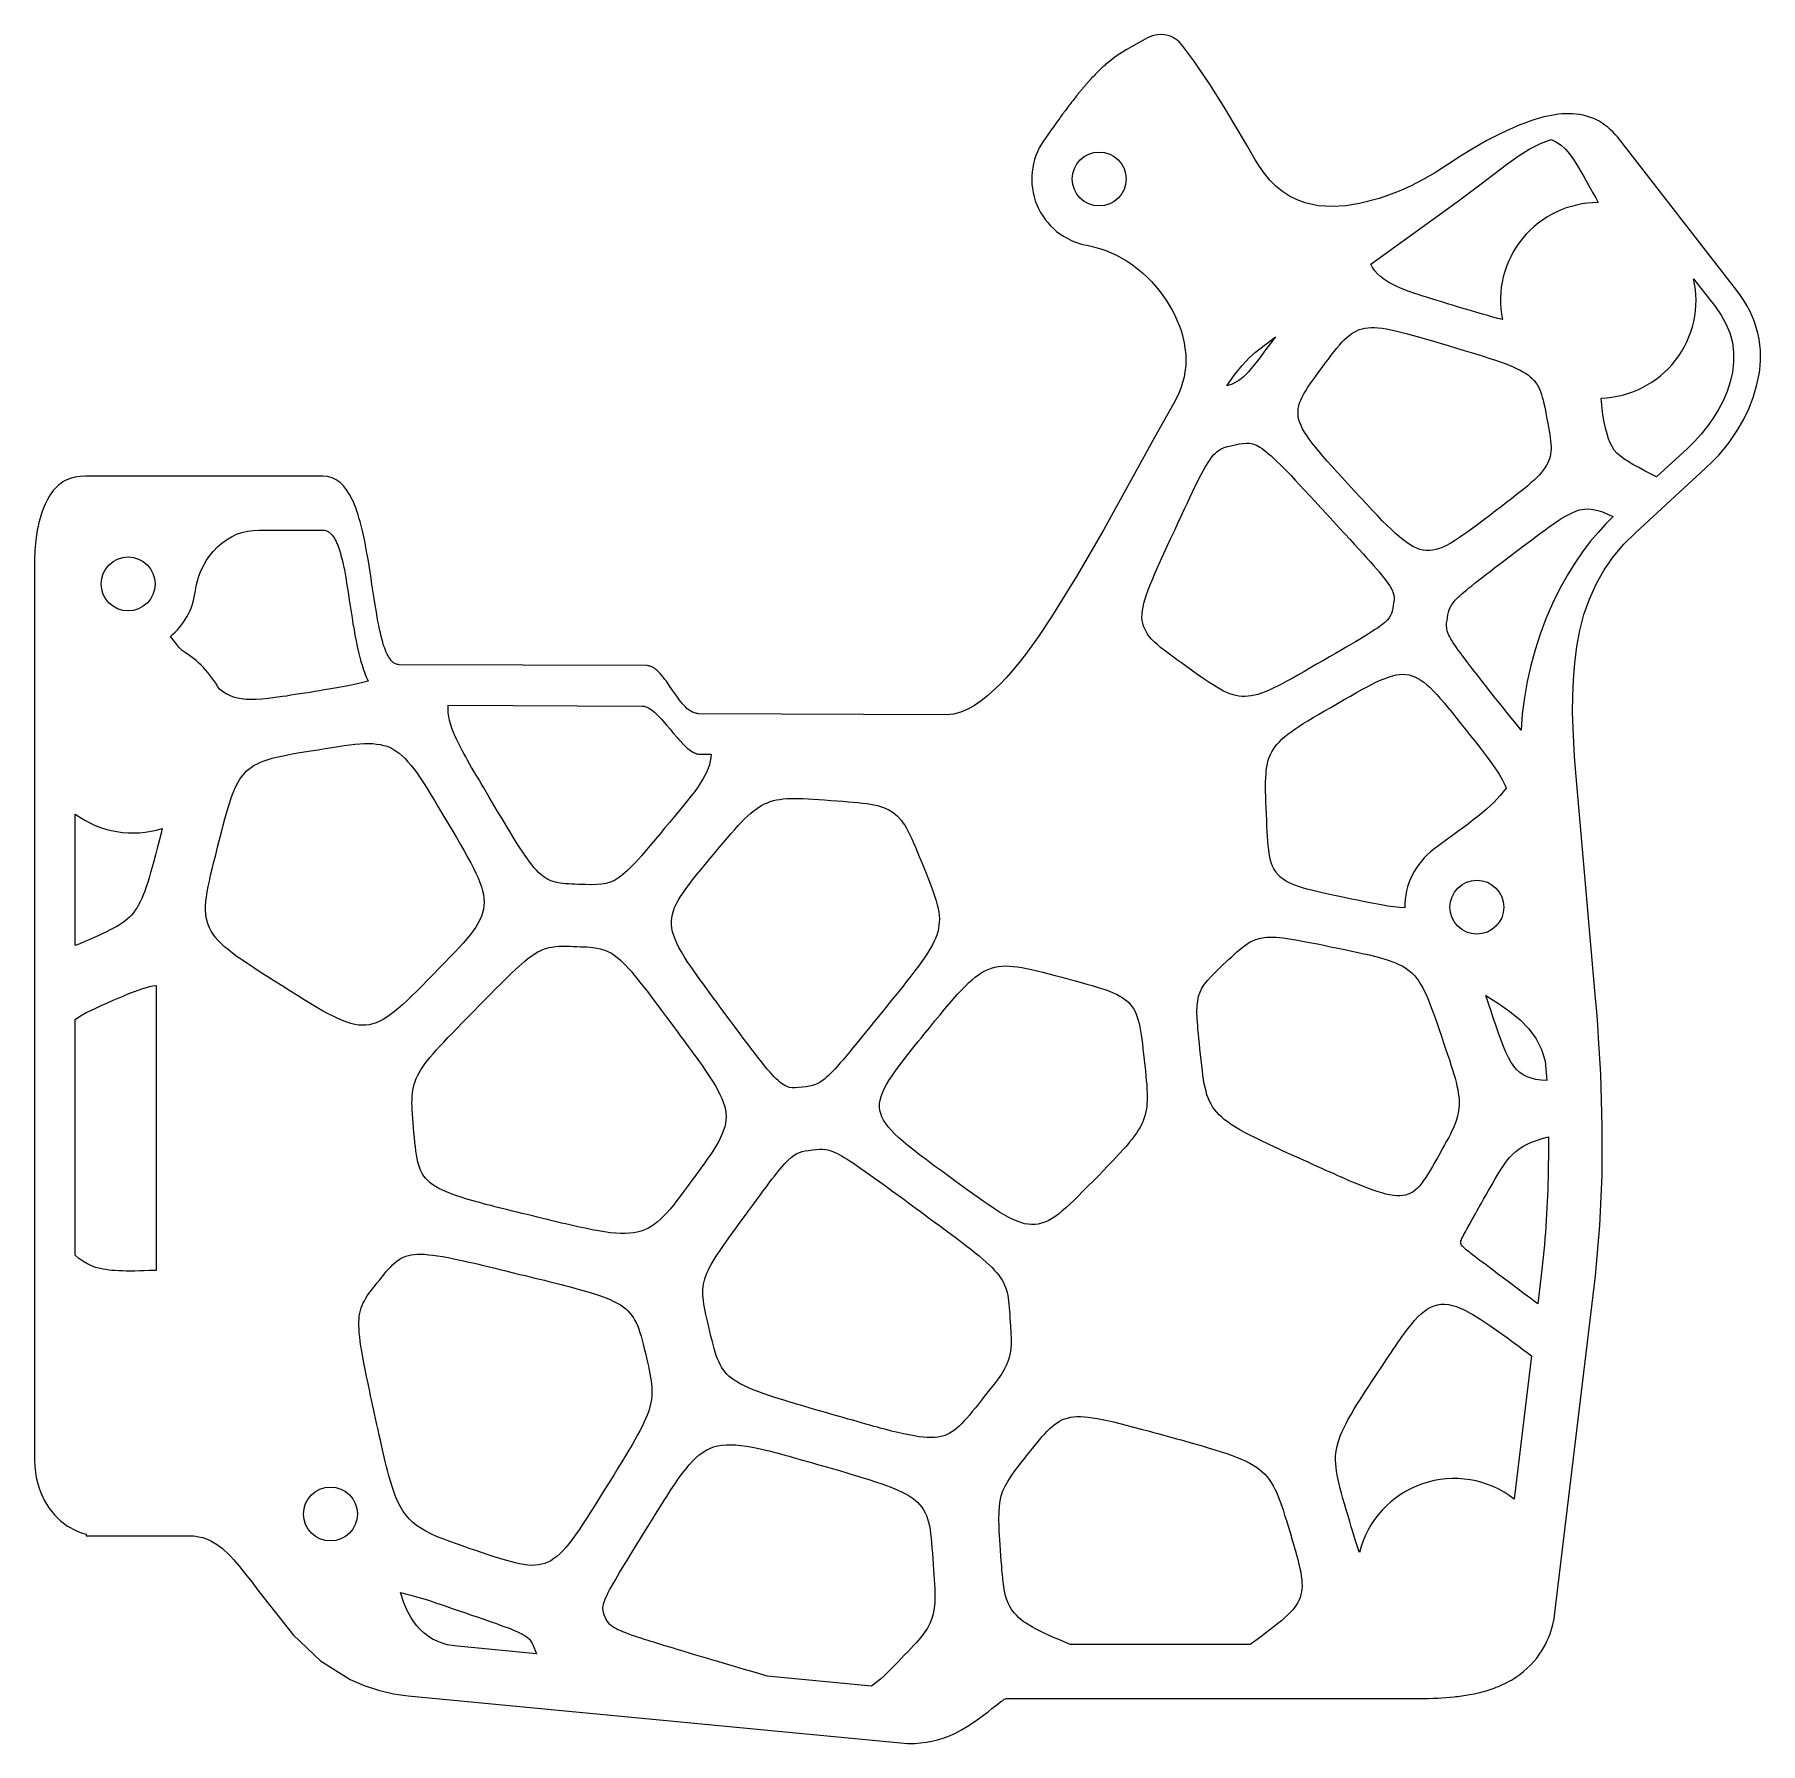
# Model space of a CAD drawing. Header units: millimetres. Extents: x 294 to 422, y 72 to 199.
import ezdxf

# ---------------------------------------------------------------- set-up
doc = ezdxf.new("R2010")
doc.units = ezdxf.units.MM
doc.header["$MEASUREMENT"] = 0

msp = doc.modelspace()

# ---------------------------------------------------------------- linework, layer by layer
at = {"linetype": 'Continuous'}
msp.add_line((303.06, 128.21), (303.06, 107.09), dxfattribs=at)
msp.add_line((405.8, 107.16), (405.5, 104.61))
for points in [[(358.26, 72.04), (358.77, 72), (359.32, 72.01), (360.15, 72.09), (360.58, 72.17), (361, 72.27), (361.41, 72.4), (361.88, 72.58), (362.34, 72.78), (362.78, 73.01), (363.21, 73.26), (363.63, 73.53), (364.04, 73.82), (364.42, 74.1), (364.75, 74.36), (365.04, 74.59), (365.3, 74.8), (365.52, 74.98), (365.7, 75.11), (365.84, 75.2), (365.95, 75.28), (366.04, 75.32), (366.1, 75.35), (397.06, 75.35), (397.4, 75.35), (397.75, 75.36), (398.1, 75.37), (399.3, 75.46), (399.44, 75.48), (399.59, 75.5), (399.88, 75.54), (400.18, 75.58), (400.48, 75.63), (400.78, 75.69), (401.09, 75.76), (401.24, 75.79), (401.39, 75.83), (401.54, 75.87), (401.68, 75.91), (401.83, 75.96), (401.98, 76), (402.13, 76.06), (402.28, 76.11), (402.43, 76.17), (402.59, 76.23), (402.75, 76.3), (402.9, 76.37), (403.06, 76.45), (403.22, 76.53), (403.38, 76.62), (403.55, 76.71), (403.71, 76.8), (403.87, 76.91), (404.02, 77.01), (404.18, 77.13), (404.46, 77.34), (404.73, 77.58), (404.99, 77.83), (405.22, 78.09), (405.44, 78.34), (405.62, 78.6), (405.79, 78.85), (405.94, 79.1), (406.07, 79.35), (406.19, 79.59), (406.3, 79.85), (406.42, 80.14), (406.52, 80.47), (406.62, 80.83), (406.71, 81.24), (406.74, 81.46), (406.78, 81.68), (409.78, 106.68), (410.12, 110.42), (410.28, 114.14), (410.29, 117.79), (410.17, 121.63), (410.02, 124.31), (409.95, 125.29), (409.88, 126.28), (409.79, 127.26), (408.31, 144.27), (408.23, 145.19), (408.17, 146.21), (408.12, 147.31), (408.09, 148.46), (408.1, 149.66), (408.15, 150.89), (408.25, 152.12), (408.41, 153.35), (408.63, 154.55), (408.93, 155.72), (409.33, 156.87), (409.83, 157.98), (410.43, 159.04), (411.11, 160.02), (411.89, 160.93), (412.75, 161.78), (417.95, 166.57), (418.46, 167.06), (418.92, 167.55), (419.33, 168.02), (419.69, 168.48), (420.29, 169.36), (420.76, 170.16), (421.15, 170.97), (421.48, 171.81), (421.73, 172.68), (421.91, 173.55), (421.96, 173.87), (421.99, 174.21), (422.01, 174.57), (422.02, 174.94), (422.01, 175.33), (421.97, 175.73), (421.91, 176.15), (421.83, 176.58), (421.71, 177.01), (421.57, 177.43), (421.41, 177.84), (421.22, 178.25), (421.01, 178.64), (420.78, 179.02), (420.53, 179.39), (420.26, 179.75), (411.58, 190.93), (411.42, 191.14), (411.25, 191.33), (411.07, 191.52), (410.88, 191.69), (410.69, 191.86), (410.49, 192.02), (410.27, 192.16), (410.05, 192.3), (409.82, 192.42), (409.59, 192.52), (409.35, 192.61), (409.11, 192.69), (408.86, 192.75), (408.6, 192.8), (408.35, 192.83), (408.09, 192.85), (407.83, 192.86), (407.57, 192.86), (407.31, 192.84), (407.05, 192.82), (406.79, 192.78), (406.53, 192.74), (406.26, 192.69), (405.96, 192.62), (405.64, 192.53), (405.3, 192.43), (404.93, 192.31), (404.74, 192.24), (404.54, 192.17), (404.33, 192.09), (404.12, 192.01), (403.9, 191.91), (403.67, 191.82), (403.19, 191.6), (402.71, 191.37), (401.69, 190.84), (400.71, 190.29), (399.78, 189.72), (398.92, 189.15), (397.92, 188.5), (396.96, 187.95), (396.06, 187.49), (395.22, 187.11), (394.45, 186.81), (393.74, 186.57), (392.29, 186.19), (391.27, 186.03), (390.25, 185.97), (389.23, 186.04), (388.25, 186.25), (387.66, 186.47), (387.1, 186.75), (386.57, 187.1), (386.09, 187.49), (385.64, 187.94), (385.24, 188.43), (384.87, 188.94), (384.54, 189.48), (383.94, 190.52), (383.29, 191.62), (382.23, 193.39), (381.17, 195.07), (380.01, 196.78), (379.12, 197.97), (378.95, 198.16), (378.76, 198.32), (378.55, 198.46), (378.33, 198.58), (378.09, 198.66), (377.84, 198.71), (377.59, 198.73), (377.33, 198.72), (377.13, 198.69), (376.94, 198.64), (376.75, 198.57), (376.57, 198.48), (375, 197.59), (374.25, 197.12), (373.52, 196.55), (373.44, 196.48), (373.37, 196.41), (373.29, 196.35), (373.22, 196.28), (373.14, 196.21), (373.06, 196.14), (372.99, 196.06), (372.91, 195.99), (372.84, 195.91), (372.76, 195.84), (372.68, 195.76), (372.61, 195.68), (372.53, 195.6), (372.45, 195.52), (372.38, 195.44), (372.36, 195.41), (372.33, 195.39), (372.31, 195.37), (372.29, 195.34), (372.27, 195.32), (372.24, 195.29), (372.22, 195.26), (372.19, 195.23), (372.16, 195.2), (372.14, 195.17), (372.11, 195.14), (372.08, 195.11), (372.05, 195.07), (372.02, 195.04), (371.99, 195), (371.95, 194.96), (371.92, 194.92), (371.89, 194.88), (371.85, 194.84), (371.81, 194.8), (371.78, 194.75), (371.74, 194.71), (371.7, 194.66), (371.66, 194.61), (371.62, 194.56), (371.58, 194.51), (371.53, 194.46), (371.49, 194.41), (371.44, 194.35), (371.4, 194.29), (371.35, 194.24), (371.3, 194.18), (371.25, 194.11), (371.2, 194.05), (371.15, 193.99), (371.1, 193.92), (371.05, 193.85), (371, 193.78), (370.94, 193.71), (370.88, 193.64), (370.83, 193.57), (370.77, 193.49), (370.71, 193.41), (370.65, 193.33), (370.59, 193.25), (370.53, 193.17), (370.46, 193.08), (370.4, 193), (370.33, 192.91), (370.27, 192.82), (370.2, 192.73), (370.13, 192.63), (370.06, 192.54), (369.99, 192.44), (369.92, 192.34), (369.84, 192.24), (369.77, 192.13), (369.69, 192.03), (369.62, 191.92), (369.54, 191.81), (369.46, 191.7), (369.38, 191.59), (369.3, 191.47), (369.21, 191.35), (369.13, 191.23), (369.05, 191.11), (368.96, 190.98), (368.87, 190.86, 0.54293), (372.07, 183.1), (372.4, 183.03), (372.75, 182.95), (373.11, 182.84), (373.49, 182.71), (373.87, 182.55), (374.26, 182.37), (374.66, 182.16), (375.06, 181.92), (375.46, 181.65), (375.84, 181.36), (376.2, 181.06), (376.54, 180.74), (376.86, 180.41), (377.16, 180.08), (377.44, 179.74), (377.7, 179.39), (377.95, 179.04), (378.18, 178.67), (378.39, 178.3), (378.59, 177.91), (378.77, 177.51), (378.94, 177.11), (379.08, 176.7), (379.19, 176.29), (379.29, 175.87), (379.35, 175.45), (379.4, 175.03), (379.41, 174.6), (379.4, 174.17), (379.35, 173.75), (379.28, 173.33), (379.17, 172.92), (379.05, 172.52), (378.9, 172.14), (378.72, 171.76), (378.53, 171.39), (377.1, 168.84), (373.33, 162.03), (371.39, 158.66), (369.46, 155.55), (368.48, 154.1), (367.52, 152.77), (367.05, 152.16), (366.58, 151.59), (366.11, 151.06), (365.65, 150.56), (364.71, 149.69), (364.24, 149.31), (363.75, 148.98), (363.26, 148.71), (362.73, 148.49), (362.19, 148.34), (361.63, 148.29), (343.29, 148.37), (343.21, 148.38), (343.13, 148.39), (343.06, 148.4), (342.98, 148.42), (342.91, 148.45), (342.84, 148.48), (342.7, 148.56), (342.57, 148.65), (342.44, 148.74), (342.33, 148.85), (342.21, 148.97), (342.09, 149.1), (341.98, 149.24), (341.87, 149.38), (341.76, 149.53), (341.54, 149.83), (341.32, 150.15), (341.11, 150.46), (340.9, 150.77), (340.79, 150.91), (340.68, 151.06), (340.57, 151.19), (340.46, 151.32), (340.35, 151.44), (340.24, 151.55), (340.12, 151.65), (340.01, 151.74), (339.88, 151.82), (339.82, 151.85), (339.75, 151.88), (339.68, 151.9), (339.61, 151.91), (339.54, 151.92), (339.47, 151.93), (321.09, 152), (321.02, 152.01), (320.95, 152.02), (320.88, 152.04), (320.81, 152.07), (320.75, 152.1), (320.7, 152.13), (320.64, 152.17), (320.59, 152.22), (320.54, 152.27), (320.49, 152.32), (320.41, 152.43), (320.33, 152.55), (320.26, 152.67), (320.19, 152.79), (320.13, 152.93), (320.07, 153.07), (320.02, 153.22), (319.96, 153.37), (319.91, 153.53), (319.87, 153.68), (319.82, 153.85), (319.78, 154.01), (319.73, 154.19), (319.69, 154.36), (319.65, 154.55), (319.61, 154.74), (319.57, 154.93), (319.53, 155.12), (319.49, 155.32), (319.46, 155.53), (319.42, 155.74), (319.35, 156.16), (319.28, 156.6), (319.21, 157.05), (319.14, 157.5), (319.07, 157.96), (319, 158.43), (318.86, 159.36), (318.78, 159.82), (318.7, 160.27), (318.62, 160.72), (318.53, 161.17), (318.44, 161.6), (318.35, 162.02), (318.3, 162.23), (318.24, 162.43), (318.19, 162.63), (318.13, 162.83), (318.08, 163.02), (318.02, 163.21), (317.95, 163.39), (317.89, 163.57), (317.82, 163.75), (317.76, 163.92), (317.69, 164.08), (317.61, 164.24), (317.41, 164.62), (317.19, 164.97), (316.96, 165.26), (316.7, 165.51), (316.42, 165.71), (316.27, 165.79), (316.11, 165.86), (315.94, 165.91), (315.78, 165.95), (315.43, 165.98), (297.83, 165.98), (297.44, 165.96), (297.06, 165.9), (296.69, 165.8), (296.51, 165.73), (296.33, 165.65), (296.16, 165.55), (296, 165.45), (295.85, 165.33), (295.71, 165.2), (295.44, 164.91), (295.21, 164.6), (295.01, 164.26), (294.83, 163.91), (294.69, 163.56), (294.56, 163.21), (294.46, 162.86), (294.37, 162.54), (294.31, 162.24), (294.25, 161.98), (294.14, 161.24), (294.07, 160.49), (294.05, 159.74), (294.05, 93.02), (294.06, 92.56), (294.11, 92.13), (294.17, 91.73), (294.26, 91.35), (294.37, 91), (294.49, 90.67), (294.77, 90.05), (295.12, 89.48), (295.53, 88.97), (295.98, 88.51), (296.49, 88.13), (297.15, 87.77), (297.51, 87.63), (297.88, 87.53), (297.88, 87.4), (305.39, 87.4), (305.62, 87.4), (305.83, 87.39), (306.02, 87.37), (306.21, 87.34), (306.54, 87.27), (306.84, 87.16), (307.12, 87.03), (307.38, 86.89), (307.61, 86.74), (307.81, 86.59), (307.98, 86.46), (308.11, 86.34), (308.34, 86.13), (308.57, 85.9), (308.8, 85.65), (309.25, 85.13), (309.7, 84.57), (310.15, 83.98), (310.6, 83.37), (313.23, 80.05), (315.25, 78.14), (317.45, 76.75), (318.49, 76.3), (319.56, 75.95), (320.67, 75.69), (321.03, 75.63), (321.39, 75.58), (321.75, 75.54)], [(393.12, 181.71), (399.52, 186.32), (401.41, 187.74), (403.19, 189.1), (404.05, 189.71), (404.88, 190.23), (405.7, 190.65), (406.49, 190.95), (406.89, 190.76), (407.24, 190.52), (407.56, 190.23), (407.86, 189.88), (408.15, 189.47), (408.45, 189), (408.77, 188.45), (408.94, 188.15), (409.12, 187.83), (409.37, 187.39), (409.59, 186.99), (409.8, 186.61), (409.98, 186.27, 0.472987), (402.88, 177.59), (402.54, 177.68), (402.18, 177.78), (401.8, 177.89), (401.4, 178), (400.98, 178.13), (400.53, 178.26), (400.06, 178.4), (399.56, 178.55), (399.18, 178.66), (398.82, 178.77), (398.46, 178.88), (398.12, 178.98), (397.8, 179.08), (397.49, 179.18), (397.19, 179.27), (396.91, 179.36), (396.64, 179.45), (396.38, 179.54), (395.89, 179.71), (395.45, 179.88), (395.06, 180.05), (394.7, 180.22), (394.38, 180.4), (394.1, 180.58), (393.85, 180.78), (393.62, 180.99), (393.43, 181.21), (393.26, 181.45)], [(414.31, 165.94), (413.48, 166.36), (412.99, 166.62), (412.56, 166.85), (412.2, 167.07), (411.88, 167.27), (411.61, 167.48), (411.38, 167.69), (411.18, 167.92), (411.02, 168.17), (410.88, 168.45), (410.75, 168.76), (410.64, 169.12), (410.54, 169.53), (410.44, 169.99), (410.33, 170.52), (410.2, 171.77, 0.471914), (417.06, 180.62), (418.68, 178.53), (419.11, 177.92), (419.46, 177.28), (419.74, 176.61), (419.94, 175.89), (420.03, 175.17), (420.03, 174.43), (419.94, 173.7), (419.78, 172.97), (419.55, 172.26), (419.25, 171.58), (418.91, 170.92), (418.52, 170.29), (418.09, 169.68), (417.63, 169.1), (417.13, 168.56), (416.6, 168.04)], [(318.78, 150.79), (318.4, 150.68), (317.98, 150.58), (317.53, 150.48), (317.02, 150.38), (316.47, 150.28), (316.17, 150.23), (315.86, 150.18), (315.53, 150.13), (315.19, 150.07), (314.83, 150.01), (314.46, 149.95), (314.09, 149.89), (313.73, 149.83), (313.38, 149.78), (313.05, 149.73), (312.74, 149.68), (312.44, 149.64), (311.88, 149.56), (311.37, 149.49), (310.91, 149.45), (310.48, 149.42), (310.09, 149.41), (309.73, 149.43), (309.4, 149.46), (309.09, 149.52), (308.8, 149.6), (308.53, 149.71), (308.26, 149.84), (307.99, 150.01), (307.73, 150.2, 0.13758), (305.02, 153.02), (304.76, 153.31), (304.53, 153.59), (304.32, 153.85), (304.12, 154.1, 0.19405), (305.95, 157.36), (306.05, 157.96), (306.2, 158.5), (306.38, 158.97), (306.59, 159.38), (306.81, 159.75), (307.05, 160.1), (307.32, 160.43), (307.62, 160.74), (307.94, 161.02), (308.28, 161.27), (308.65, 161.49), (309.03, 161.67), (309.43, 161.81), (309.84, 161.91), (310.26, 161.96), (310.68, 161.98), (315.43, 161.98), (315.5, 161.98), (315.56, 161.97), (315.63, 161.95), (315.69, 161.93), (315.76, 161.91), (315.82, 161.88), (315.87, 161.84), (315.93, 161.8), (315.98, 161.76), (316.03, 161.71), (316.12, 161.61), (316.2, 161.5), (316.28, 161.38), (316.35, 161.26), (316.41, 161.14), (316.47, 161), (316.53, 160.86), (316.58, 160.72), (316.63, 160.57), (316.68, 160.42), (316.73, 160.26), (316.77, 160.1), (316.82, 159.94), (316.86, 159.77), (316.9, 159.6), (316.94, 159.42), (316.98, 159.23), (317.02, 159.05), (317.05, 158.86), (317.12, 158.47), (317.19, 158.06), (317.26, 157.65), (317.33, 157.22), (317.39, 156.79), (317.46, 156.36), (317.59, 155.48), (317.66, 155.04), (317.74, 154.61), (317.81, 154.18), (317.89, 153.76), (317.98, 153.34), (318.07, 152.94), (318.17, 152.54), (318.22, 152.35), (318.27, 152.16), (318.33, 151.97), (318.39, 151.79), (318.45, 151.61), (318.51, 151.44), (318.57, 151.27), (318.64, 151.11), (318.71, 150.95)], [(395.64, 133.97), (395.25, 134), (394.84, 134.04), (394.39, 134.1), (393.9, 134.19), (393.36, 134.29), (392.78, 134.4), (392.15, 134.53), (391.82, 134.6), (391.47, 134.67), (390.94, 134.78), (390.43, 134.88), (389.97, 134.99), (389.53, 135.08), (389.12, 135.18), (388.74, 135.27), (388.39, 135.36), (388.07, 135.45), (387.77, 135.55), (387.5, 135.65), (387.24, 135.75), (387.02, 135.86), (386.81, 135.97), (386.62, 136.09), (386.45, 136.23), (386.3, 136.37), (386.17, 136.52), (386.05, 136.68), (385.94, 136.86), (385.85, 137.06), (385.77, 137.26), (385.7, 137.49), (385.65, 137.73), (385.6, 138), (385.56, 138.28), (385.52, 138.58), (385.49, 138.91), (385.47, 139.26), (385.45, 139.64), (385.43, 140.04), (385.41, 140.47), (385.39, 140.93), (385.37, 141.39), (385.35, 141.82), (385.34, 142.22), (385.33, 142.6), (385.33, 142.96), (385.33, 143.29), (385.34, 143.6), (385.36, 143.89), (385.38, 144.17), (385.42, 144.43), (385.47, 144.68), (385.52, 144.91), (385.6, 145.13), (385.68, 145.34), (385.78, 145.54), (385.9, 145.74), (386.03, 145.93), (386.18, 146.11), (386.35, 146.29), (386.53, 146.48), (386.74, 146.66), (386.97, 146.84), (387.22, 147.03), (387.5, 147.22), (387.8, 147.42), (388.12, 147.63), (388.47, 147.85), (388.85, 148.08), (389.26, 148.32), (389.7, 148.57), (390.16, 148.84), (390.66, 149.13), (391.16, 149.41), (391.62, 149.68), (392.06, 149.93), (392.47, 150.16), (392.86, 150.37), (393.22, 150.55), (393.56, 150.72), (393.89, 150.87), (394.19, 150.99), (394.48, 151.1), (394.75, 151.18), (395.01, 151.24), (395.26, 151.27), (395.5, 151.29), (395.73, 151.28), (395.96, 151.24), (396.18, 151.18), (396.4, 151.1), (396.62, 150.99), (396.84, 150.86), (397.06, 150.7), (397.29, 150.51), (397.52, 150.3), (397.76, 150.06), (398.02, 149.79), (398.28, 149.5), (398.56, 149.18), (398.85, 148.83), (399.16, 148.45), (399.49, 148.04), (399.83, 147.6), (400.2, 147.14), (400.5, 146.76), (400.78, 146.41), (401.05, 146.07), (401.3, 145.75), (401.53, 145.44), (401.75, 145.15), (401.96, 144.87), (402.15, 144.61), (402.33, 144.36), (402.49, 144.11), (402.64, 143.88), (402.77, 143.66), (402.89, 143.45), (403, 143.24), (403.09, 143.05), (403.17, 142.85), (402.73, 142.31), (402.24, 141.78), (401.68, 141.27), (401.06, 140.75), (400.72, 140.49), (400.37, 140.21), (399.99, 139.93), (399.59, 139.64), (399.18, 139.33), (398.74, 139.01), (398.28, 138.67), (397.79, 138.31, 0.239429)], [(297.05, 140.93, 0.239149), (303.52, 139.86), (303.43, 139.51), (303.28, 138.94), (303.15, 138.4), (303.02, 137.9), (302.89, 137.43), (302.77, 136.99), (302.66, 136.58), (302.55, 136.2), (302.44, 135.85), (302.33, 135.52), (302.22, 135.21), (302.11, 134.93), (302, 134.67), (301.89, 134.42), (301.77, 134.2), (301.65, 133.99), (301.52, 133.79), (301.38, 133.61), (301.24, 133.44), (301.08, 133.28), (300.92, 133.13), (300.74, 132.99), (300.56, 132.85), (300.35, 132.72), (300.14, 132.59), (299.91, 132.46), (299.66, 132.33), (299.39, 132.2), (299.11, 132.06), (298.81, 131.93), (298.48, 131.78), (298.14, 131.63), (297.77, 131.47), (297.4, 131.31), (297.05, 131.17)], [(320.79, 90.4, 0.030866), (320.59, 90.98), (320.44, 91.45), (320.37, 91.7), (320.3, 91.96), (320.22, 92.24), (320.15, 92.52), (320.08, 92.82), (320, 93.13), (319.93, 93.45), (319.85, 93.78), (319.77, 94.13), (319.69, 94.5), (319.61, 94.87), (319.52, 95.27), (319.43, 95.67), (319.34, 96.1), (319.26, 96.46), (319.19, 96.81), (319.11, 97.15), (319.04, 97.48), (318.97, 97.79), (318.91, 98.1), (318.78, 98.69), (318.67, 99.23), (318.56, 99.74), (318.47, 100.22), (318.39, 100.66), (318.31, 101.08), (318.25, 101.46), (318.2, 101.82), (318.16, 102.15), (318.13, 102.45), (318.11, 102.74), (318.1, 103.01), (318.1, 103.26), (318.11, 103.49), (318.13, 103.71), (318.17, 103.92), (318.21, 104.12), (318.27, 104.31), (318.34, 104.49), (318.42, 104.67), (318.51, 104.84), (318.61, 105.02), (318.72, 105.2), (318.84, 105.38), (318.98, 105.56), (319.13, 105.75), (319.28, 105.95), (319.45, 106.16), (319.64, 106.39), (319.82, 106.61), (319.99, 106.82), (320.15, 107.02), (320.31, 107.2), (320.47, 107.36), (320.62, 107.52), (320.77, 107.65), (320.92, 107.78), (321.08, 107.89), (321.24, 107.99), (321.41, 108.07), (321.59, 108.14), (321.78, 108.2), (321.98, 108.24), (322.2, 108.27), (322.43, 108.28), (322.69, 108.29), (322.96, 108.28), (323.26, 108.25), (323.58, 108.22), (323.92, 108.17), (324.3, 108.11), (324.71, 108.03), (325.14, 107.94), (325.62, 107.84), (325.86, 107.79), (326.12, 107.73), (326.39, 107.67), (326.67, 107.61), (326.96, 107.54), (327.25, 107.47), (327.56, 107.39), (327.88, 107.32), (328.21, 107.24), (328.55, 107.16), (328.9, 107.07), (329.27, 106.98), (329.64, 106.89), (330.03, 106.79), (330.42, 106.7), (330.79, 106.61), (331.15, 106.52), (331.51, 106.43), (331.85, 106.35), (332.18, 106.27), (332.49, 106.19), (332.8, 106.11), (333.1, 106.03), (333.38, 105.96), (333.66, 105.89), (333.93, 105.82), (334.43, 105.68), (334.9, 105.55), (335.33, 105.42), (335.72, 105.29), (336.09, 105.17), (336.42, 105.04), (336.73, 104.92), (337, 104.79), (337.26, 104.66), (337.49, 104.52), (337.69, 104.38), (337.88, 104.24), (338.05, 104.09), (338.2, 103.92), (338.34, 103.75), (338.46, 103.57), (338.57, 103.38), (338.68, 103.17), (338.77, 102.96), (338.86, 102.72), (338.94, 102.47), (339.02, 102.21), (339.09, 101.92), (339.17, 101.62), (339.25, 101.29), (339.34, 100.95), (339.42, 100.61), (339.49, 100.28), (339.57, 99.98), (339.63, 99.69), (339.68, 99.41), (339.73, 99.15), (339.77, 98.9), (339.8, 98.66), (339.82, 98.42), (339.83, 98.2), (339.83, 97.97), (339.82, 97.75), (339.79, 97.52), (339.75, 97.3), (339.7, 97.07), (339.64, 96.84), (339.56, 96.59), (339.47, 96.34), (339.36, 96.08), (339.23, 95.8), (339.09, 95.51), (338.93, 95.2), (338.76, 94.88), (338.56, 94.53), (338.35, 94.16), (338.12, 93.76), (337.87, 93.34), (337.59, 92.9), (337.3, 92.42), (336.99, 91.91), (336.65, 91.36), (336.29, 90.78), (335.93, 90.21), (335.59, 89.66), (335.27, 89.16), (334.97, 88.68), (334.69, 88.25), (334.42, 87.84), (334.16, 87.47), (333.91, 87.13), (333.67, 86.82), (333.44, 86.54), (333.22, 86.29), (333, 86.07), (332.78, 85.87), (332.56, 85.71), (332.34, 85.56), (332.12, 85.45), (331.89, 85.36), (331.66, 85.29), (331.41, 85.24), (331.16, 85.22), (330.9, 85.21), (330.62, 85.23), (330.32, 85.27), (330.01, 85.32), (329.68, 85.4), (329.33, 85.49), (328.96, 85.59), (328.56, 85.71), (328.13, 85.85), (327.68, 86), (327.2, 86.16), (326.69, 86.34), (326.35, 86.45), (326.02, 86.57), (325.41, 86.78), (324.85, 86.98), (324.33, 87.17), (323.86, 87.36), (323.44, 87.56), (323.05, 87.75), (322.7, 87.96), (322.38, 88.17), (322.08, 88.41), (321.82, 88.67), (321.58, 88.95), (321.36, 89.26), (321.16, 89.6), (320.97, 89.98)], [(405.04, 100.76), (403.76, 90.13, 0.541293), (392.28, 86.17), (392.19, 86.44), (392.1, 86.73), (392, 87.04), (391.9, 87.36), (391.79, 87.71), (391.68, 88.08), (391.56, 88.47), (391.44, 88.88), (391.31, 89.34), (391.18, 89.77), (391.06, 90.17), (390.95, 90.56), (390.86, 90.92), (390.77, 91.26), (390.7, 91.58), (390.64, 91.89), (390.59, 92.19), (390.55, 92.47), (390.53, 92.75), (390.52, 93.02), (390.52, 93.28), (390.54, 93.54), (390.58, 93.8), (390.63, 94.05), (390.7, 94.32), (390.78, 94.58), (390.88, 94.86), (391, 95.14), (391.14, 95.43), (391.29, 95.74), (391.46, 96.06), (391.66, 96.4), (391.87, 96.76), (392.1, 97.14), (392.36, 97.54), (392.63, 97.97), (392.93, 98.43), (393.25, 98.91), (393.59, 99.43), (393.96, 99.98), (394.14, 100.25), (394.32, 100.52), (394.49, 100.78), (394.66, 101.03), (394.82, 101.27), (394.98, 101.5), (395.13, 101.73), (395.28, 101.94), (395.43, 102.15), (395.57, 102.35), (395.85, 102.72), (396.11, 103.05), (396.37, 103.36), (396.62, 103.63), (396.86, 103.86), (397.1, 104.07), (397.34, 104.23), (397.58, 104.37), (397.83, 104.47), (398.08, 104.54), (398.33, 104.58), (398.6, 104.58), (398.88, 104.55), (399.17, 104.49), (399.47, 104.4), (399.63, 104.34), (399.79, 104.27), (399.96, 104.2), (400.14, 104.11), (400.31, 104.02), (400.5, 103.92), (400.69, 103.81), (400.88, 103.7), (401.08, 103.57), (401.29, 103.44), (401.51, 103.3), (401.73, 103.15), (401.96, 103), (402.2, 102.83), (402.44, 102.66), (402.69, 102.48), (402.96, 102.29), (403.23, 102.1), (403.5, 101.89), (403.79, 101.68), (404.09, 101.46), (404.39, 101.23), (404.71, 101)]]:
    msp.add_lwpolyline(points, format="xyb", close=True)
for points in [[(406.19, 170.23), (406.25, 169.92), (406.3, 169.62), (406.35, 169.35), (406.39, 169.09), (406.43, 168.84), (406.46, 168.61), (406.48, 168.39), (406.49, 168.18), (406.49, 167.99), (406.48, 167.8), (406.46, 167.61), (406.42, 167.44), (406.37, 167.26), (406.31, 167.09), (406.24, 166.92), (406.14, 166.76), (406.04, 166.59), (405.91, 166.42), (405.77, 166.24), (405.61, 166.06), (405.43, 165.88), (405.23, 165.69), (405, 165.49), (404.76, 165.27), (404.49, 165.05), (404.2, 164.82), (403.89, 164.57), (403.55, 164.3), (403.19, 164.02), (402.8, 163.72), (402.38, 163.41), (401.94, 163.07), (401.49, 162.73), (401.07, 162.41), (400.68, 162.12), (400.31, 161.85), (399.96, 161.6), (399.63, 161.38), (399.32, 161.18), (399.02, 161), (398.74, 160.85), (398.47, 160.72), (398.21, 160.62), (397.96, 160.54), (397.72, 160.49), (397.48, 160.47), (397.24, 160.47), (397.01, 160.5), (396.77, 160.55), (396.53, 160.64), (396.29, 160.75), (396.04, 160.89), (395.79, 161.06), (395.52, 161.25), (395.25, 161.48), (394.95, 161.73), (394.65, 162.02), (394.33, 162.33), (393.98, 162.68), (393.62, 163.06), (393.24, 163.46), (392.83, 163.9), (392.39, 164.37), (391.93, 164.87), (391.46, 165.38), (391.03, 165.85), (390.63, 166.29), (390.25, 166.71), (389.9, 167.1), (389.58, 167.46), (389.29, 167.81), (389.02, 168.13), (388.78, 168.43), (388.56, 168.72), (388.38, 168.99), (388.21, 169.25), (388.07, 169.49), (387.96, 169.73), (387.87, 169.95), (387.8, 170.17), (387.75, 170.38), (387.73, 170.59), (387.73, 170.8), (387.75, 171), (387.79, 171.21), (387.85, 171.42), (387.93, 171.63), (388.04, 171.85), (388.16, 172.08), (388.3, 172.32), (388.46, 172.57), (388.63, 172.83), (388.83, 173.1), (389.04, 173.4), (389.27, 173.71), (389.51, 174.03), (389.75, 174.36), (389.98, 174.67), (390.2, 174.96), (390.41, 175.23), (390.61, 175.48), (390.8, 175.7), (390.98, 175.91), (391.16, 176.1), (391.34, 176.27), (391.52, 176.42), (391.71, 176.55), (391.89, 176.67), (392.08, 176.77), (392.27, 176.85), (392.48, 176.91), (392.69, 176.96), (392.92, 176.99), (393.16, 177), (393.41, 177), (393.68, 176.98), (393.97, 176.95), (394.28, 176.9), (394.61, 176.84), (394.97, 176.76), (395.35, 176.67), (395.75, 176.57), (396.19, 176.45), (396.66, 176.32), (397.16, 176.17), (397.69, 176.01), (398.26, 175.84), (398.87, 175.66), (399.47, 175.48), (400.04, 175.31), (400.57, 175.15), (401.07, 175), (401.53, 174.85), (401.96, 174.72), (402.36, 174.58), (402.73, 174.46), (403.08, 174.33), (403.39, 174.21), (403.68, 174.09), (403.94, 173.97), (404.19, 173.85), (404.41, 173.73), (404.6, 173.61), (404.79, 173.49), (404.95, 173.36), (405.1, 173.22), (405.23, 173.08), (405.35, 172.93), (405.45, 172.78), (405.55, 172.61), (405.63, 172.43), (405.71, 172.25), (405.78, 172.05), (405.84, 171.84), (405.9, 171.61), (405.96, 171.37), (406.02, 171.11), (406.07, 170.84), (406.13, 170.54)], [(386.05, 176.32), (385.67, 175.8), (385.32, 175.34), (385.01, 174.93), (384.74, 174.56), (384.49, 174.24), (384.26, 173.97), (384.05, 173.73), (383.86, 173.52), (383.68, 173.34), (383.51, 173.2), (383.34, 173.07), (383.18, 172.97), (382.84, 172.81), (382.45, 172.69), (383.03, 173.5), (383.58, 174.19), (384.1, 174.75), (384.58, 175.17)], [(378.31, 161.39), (378.59, 161.99), (378.84, 162.55), (379.09, 163.07), (379.31, 163.56), (379.53, 164.01), (379.73, 164.44), (379.91, 164.83), (380.09, 165.19), (380.25, 165.52), (380.41, 165.83), (380.55, 166.11), (380.69, 166.37), (380.82, 166.6), (380.95, 166.81), (381.06, 167), (381.18, 167.17), (381.29, 167.33), (381.39, 167.46), (381.5, 167.58), (381.6, 167.69), (381.71, 167.78), (381.81, 167.86), (382.02, 168), (382.25, 168.1), (382.49, 168.17), (382.76, 168.24), (383.07, 168.3), (383.37, 168.37), (383.64, 168.41), (383.9, 168.43), (384.14, 168.42), (384.39, 168.38), (384.51, 168.34), (384.64, 168.28), (384.77, 168.21), (384.91, 168.13), (385.06, 168.04), (385.21, 167.92), (385.38, 167.79), (385.55, 167.65), (385.74, 167.48), (385.94, 167.29), (386.16, 167.08), (386.4, 166.85), (386.65, 166.6), (386.92, 166.32), (387.21, 166.02), (387.52, 165.69), (387.85, 165.33), (388.21, 164.95), (388.59, 164.54), (388.99, 164.1), (389.43, 163.63), (389.89, 163.13), (390.36, 162.62), (390.79, 162.15), (391.2, 161.71), (391.58, 161.3), (391.93, 160.91), (392.26, 160.55), (392.56, 160.22), (392.84, 159.91), (393.1, 159.62), (393.33, 159.35), (393.55, 159.11), (393.74, 158.88), (393.91, 158.67), (394.07, 158.48), (394.21, 158.3), (394.33, 158.13), (394.44, 157.98), (394.53, 157.84), (394.61, 157.71), (394.68, 157.59), (394.73, 157.48), (394.77, 157.37), (394.83, 157.17), (394.85, 156.98), (394.85, 156.8), (394.82, 156.6), (394.79, 156.39), (394.75, 156.17), (394.71, 155.98), (394.66, 155.81), (394.58, 155.64), (394.48, 155.48), (394.34, 155.31), (394.16, 155.13), (394.05, 155.04), (393.92, 154.94), (393.78, 154.83), (393.63, 154.72), (393.45, 154.6), (393.26, 154.48), (393.04, 154.34), (392.81, 154.2), (392.56, 154.04), (392.28, 153.87), (391.98, 153.69), (391.65, 153.5), (391.3, 153.29), (390.92, 153.07), (390.51, 152.84), (390.07, 152.59), (389.61, 152.32), (389.11, 152.03), (388.61, 151.74), (388.15, 151.48), (387.71, 151.23), (387.3, 150.99), (386.91, 150.78), (386.55, 150.59), (386.2, 150.41), (385.88, 150.25), (385.58, 150.11), (385.29, 149.99), (385.02, 149.89), (384.75, 149.8), (384.5, 149.74), (384.26, 149.69), (384.03, 149.66), (383.8, 149.64), (383.58, 149.65), (383.35, 149.67), (383.13, 149.71), (382.91, 149.77), (382.68, 149.85), (382.45, 149.94), (382.21, 150.05), (381.96, 150.18), (381.7, 150.33), (381.43, 150.5), (381.15, 150.68), (380.85, 150.88), (380.53, 151.1), (380.2, 151.33), (379.84, 151.59), (379.46, 151.86), (379.08, 152.13), (378.72, 152.38), (378.39, 152.63), (378.09, 152.85), (377.8, 153.07), (377.54, 153.28), (377.3, 153.49), (377.09, 153.68), (376.9, 153.88), (376.73, 154.07), (376.58, 154.26), (376.46, 154.46), (376.36, 154.65), (376.28, 154.86), (376.22, 155.07), (376.18, 155.29), (376.16, 155.51), (376.17, 155.76), (376.19, 156.01), (376.24, 156.28), (376.31, 156.57), (376.39, 156.88), (376.5, 157.21), (376.62, 157.56), (376.77, 157.93), (376.93, 158.33), (377.12, 158.76), (377.32, 159.22), (377.54, 159.71), (377.78, 160.24), (378.04, 160.8)], [(411.1, 162.98), (410.54, 162.43), (409.98, 161.81), (409.4, 161.13), (408.82, 160.37), (408.25, 159.54), (407.68, 158.62), (407.12, 157.61), (406.59, 156.53), (406.11, 155.41), (405.69, 154.26), (405.31, 153.1), (404.99, 151.93), (404.73, 150.75), (404.52, 149.56), (404.36, 148.35), (404.27, 147.14), (403.92, 147.58), (403.54, 148.06), (403.33, 148.31), (403.12, 148.57), (402.91, 148.85), (402.68, 149.14), (402.31, 149.6), (401.96, 150.04), (401.64, 150.45), (401.34, 150.84), (401.05, 151.19), (400.79, 151.53), (400.55, 151.84), (400.33, 152.13), (400.12, 152.4), (399.94, 152.64), (399.77, 152.87), (399.61, 153.09), (399.47, 153.28), (399.35, 153.46), (399.24, 153.63), (399.14, 153.79), (399.06, 153.93), (398.99, 154.06), (398.92, 154.19), (398.87, 154.3), (398.8, 154.51), (398.76, 154.71), (398.75, 154.89), (398.75, 155.08), (398.78, 155.27), (398.81, 155.48), (398.85, 155.7), (398.89, 155.89), (398.94, 156.07), (399.01, 156.24), (399.1, 156.41), (399.23, 156.59), (399.39, 156.78), (399.49, 156.89), (399.61, 157), (399.73, 157.12), (399.88, 157.25), (400.03, 157.39), (400.21, 157.53), (400.4, 157.69), (400.61, 157.86), (400.84, 158.04), (401.09, 158.24), (401.36, 158.45), (401.65, 158.68), (401.97, 158.92), (402.31, 159.18), (402.67, 159.46), (403.06, 159.76), (403.48, 160.07), (403.92, 160.41), (404.33, 160.72), (404.7, 161), (405.06, 161.27), (405.4, 161.53), (405.72, 161.76), (406.02, 161.98), (406.3, 162.19), (406.57, 162.38), (406.82, 162.55), (407.07, 162.71), (407.29, 162.86), (407.51, 162.99), (407.72, 163.1), (407.91, 163.2), (408.1, 163.29), (408.29, 163.37), (408.46, 163.43), (408.63, 163.48), (408.96, 163.54), (409.29, 163.55), (409.61, 163.52), (409.95, 163.44), (410.3, 163.33), (410.68, 163.17)], [(344.21, 145.37), (344.19, 145.1), (344.15, 144.84), (344.09, 144.58), (344, 144.32), (343.89, 144.06), (343.76, 143.79), (343.6, 143.51), (343.42, 143.23), (343.22, 142.93), (343, 142.61), (342.74, 142.28), (342.47, 141.93), (342.17, 141.56), (341.85, 141.16), (341.5, 140.74), (341.12, 140.29), (340.77, 139.87), (340.43, 139.47), (340.12, 139.09), (339.83, 138.74), (339.55, 138.42), (339.29, 138.12), (339.05, 137.84), (338.82, 137.58), (338.6, 137.34), (338.4, 137.13), (338.21, 136.93), (338.02, 136.75), (337.84, 136.59), (337.67, 136.44), (337.51, 136.31), (337.35, 136.2), (337.04, 136.01), (336.73, 135.87), (336.41, 135.78), (336.08, 135.72), (335.72, 135.69), (335.32, 135.68), (334.88, 135.69), (334.63, 135.7), (334.38, 135.71), (334.12, 135.72), (333.88, 135.73), (333.65, 135.74), (333.43, 135.76), (333.23, 135.78), (333.03, 135.8), (332.67, 135.87), (332.51, 135.92), (332.34, 135.98), (332.19, 136.05), (332.03, 136.13), (331.88, 136.22), (331.73, 136.33), (331.57, 136.46), (331.42, 136.6), (331.26, 136.76), (331.1, 136.94), (330.94, 137.14), (330.77, 137.36), (330.59, 137.61), (330.4, 137.88), (330.2, 138.17), (329.99, 138.5), (329.77, 138.85), (329.53, 139.22), (329.28, 139.63), (329.02, 140.07), (328.74, 140.54), (328.43, 141.05), (328.11, 141.59), (327.77, 142.17), (327.56, 142.52), (327.36, 142.87), (327.16, 143.19), (326.98, 143.51), (326.8, 143.82), (326.63, 144.11), (326.46, 144.39), (326.31, 144.66), (326.16, 144.92), (326.02, 145.17), (325.89, 145.41), (325.76, 145.64), (325.53, 146.08), (325.33, 146.49), (325.16, 146.86), (325.02, 147.22), (324.91, 147.55), (324.82, 147.86), (324.76, 148.15), (324.72, 148.44), (324.71, 148.72), (324.73, 148.99), (339.11, 148.93), (339.18, 148.93), (339.25, 148.92), (339.31, 148.9), (339.38, 148.88), (339.44, 148.86), (339.51, 148.83), (339.57, 148.79), (339.63, 148.76), (339.7, 148.72), (339.76, 148.67), (339.89, 148.58), (340.02, 148.47), (340.14, 148.35), (340.27, 148.23), (340.4, 148.09), (340.53, 147.96), (340.66, 147.81), (340.79, 147.67), (340.91, 147.52), (341.17, 147.21), (341.43, 146.9), (341.69, 146.6), (341.81, 146.46), (341.94, 146.32), (342.07, 146.18), (342.2, 146.05), (342.32, 145.93), (342.45, 145.81), (342.58, 145.71), (342.71, 145.62), (342.84, 145.53), (342.91, 145.49), (342.98, 145.46), (343.05, 145.43), (343.12, 145.4), (343.2, 145.39), (343.28, 145.37)], [(307.62, 138.48), (307.77, 139.05), (307.9, 139.59), (308.04, 140.09), (308.16, 140.56), (308.28, 140.99), (308.4, 141.4), (308.52, 141.78), (308.64, 142.13), (308.76, 142.45), (308.88, 142.75), (309.01, 143.03), (309.14, 143.28), (309.28, 143.51), (309.43, 143.72), (309.59, 143.92), (309.75, 144.1), (309.94, 144.26), (310.13, 144.4), (310.34, 144.54), (310.57, 144.66), (310.81, 144.77), (311.07, 144.88), (311.36, 144.97), (311.66, 145.06), (311.99, 145.15), (312.35, 145.23), (312.73, 145.3), (313.14, 145.38), (313.57, 145.46), (314.04, 145.54), (314.54, 145.62), (315.07, 145.7), (315.6, 145.79), (316.1, 145.87), (316.57, 145.94), (317, 146), (317.42, 146.06), (317.8, 146.1), (318.16, 146.13), (318.51, 146.15), (318.83, 146.15), (319.13, 146.15), (319.41, 146.12), (319.68, 146.08), (319.94, 146.02), (320.19, 145.95), (320.42, 145.85), (320.65, 145.73), (320.87, 145.6), (321.09, 145.44), (321.31, 145.25), (321.52, 145.05), (321.74, 144.81), (321.96, 144.55), (322.18, 144.27), (322.41, 143.95), (322.65, 143.61), (322.89, 143.23), (323.15, 142.83), (323.42, 142.39), (323.71, 141.92), (324.01, 141.41), (324.33, 140.87), (324.68, 140.3), (325.02, 139.72), (325.34, 139.18), (325.63, 138.67), (325.91, 138.19), (326.16, 137.74), (326.39, 137.32), (326.6, 136.92), (326.78, 136.55), (326.94, 136.2), (327.07, 135.86), (327.18, 135.54), (327.27, 135.24), (327.33, 134.95), (327.37, 134.67), (327.38, 134.4), (327.37, 134.13), (327.33, 133.87), (327.27, 133.61), (327.18, 133.35), (327.07, 133.09), (326.93, 132.82), (326.76, 132.55), (326.57, 132.27), (326.35, 131.98), (326.1, 131.68), (325.83, 131.36), (325.53, 131.03), (325.21, 130.68), (324.85, 130.31), (324.47, 129.91), (324.06, 129.5), (323.62, 129.05), (323.19, 128.61), (322.78, 128.19), (322.39, 127.8), (322.02, 127.44), (321.68, 127.11), (321.35, 126.81), (321.04, 126.53), (320.74, 126.28), (320.45, 126.06), (320.18, 125.87), (319.91, 125.7), (319.65, 125.56), (319.39, 125.45), (319.13, 125.36), (318.87, 125.3), (318.61, 125.27), (318.35, 125.26), (318.07, 125.28), (317.79, 125.32), (317.5, 125.39), (317.2, 125.49), (316.88, 125.61), (316.54, 125.76), (316.19, 125.93), (315.81, 126.12), (315.41, 126.34), (314.99, 126.59), (314.53, 126.86), (314.05, 127.15), (313.54, 127.47), (312.99, 127.81), (312.41, 128.18), (311.83, 128.54), (311.29, 128.89), (310.78, 129.21), (310.31, 129.52), (309.87, 129.81), (309.46, 130.09), (309.08, 130.35), (308.74, 130.6), (308.43, 130.85), (308.14, 131.09), (307.89, 131.32), (307.66, 131.55), (307.46, 131.78), (307.29, 132.01), (307.14, 132.25), (307.02, 132.49), (306.92, 132.73), (306.84, 132.98), (306.78, 133.25), (306.75, 133.52), (306.73, 133.82), (306.73, 134.12), (306.76, 134.45), (306.79, 134.79), (306.85, 135.16), (306.92, 135.55), (307.01, 135.96), (307.1, 136.4), (307.22, 136.87), (307.34, 137.38), (307.48, 137.91)], [(359.98, 136.96), (360.15, 136.54), (360.3, 136.14), (360.45, 135.77), (360.58, 135.42), (360.7, 135.09), (360.81, 134.78), (360.9, 134.48), (360.98, 134.2), (361.04, 133.92), (361.09, 133.66), (361.12, 133.41), (361.14, 133.16), (361.13, 132.92), (361.11, 132.68), (361.08, 132.44), (361.02, 132.2), (360.94, 131.95), (360.85, 131.7), (360.74, 131.45), (360.6, 131.18), (360.44, 130.9), (360.27, 130.61), (360.07, 130.31), (359.84, 129.99), (359.6, 129.65), (359.33, 129.29), (359.03, 128.91), (358.71, 128.5), (358.37, 128.07), (358, 127.61), (357.6, 127.12), (357.18, 126.59), (356.76, 126.07), (356.36, 125.58), (355.99, 125.13), (355.64, 124.7), (355.32, 124.3), (355.02, 123.93), (354.73, 123.59), (354.47, 123.27), (354.22, 122.98), (354, 122.71), (353.78, 122.47), (353.58, 122.24), (353.4, 122.04), (353.23, 121.86), (353.07, 121.69), (352.92, 121.55), (352.78, 121.42), (352.64, 121.3), (352.52, 121.2), (352.4, 121.11), (352.28, 121.03), (352.17, 120.97), (351.95, 120.87), (351.73, 120.79), (351.5, 120.74), (351.25, 120.7), (350.98, 120.67), (350.7, 120.64), (350.45, 120.62), (350.22, 120.63), (350, 120.66), (349.9, 120.7), (349.78, 120.74), (349.67, 120.8), (349.56, 120.86), (349.44, 120.95), (349.31, 121.04), (349.18, 121.16), (349.04, 121.29), (348.89, 121.44), (348.73, 121.61), (348.56, 121.8), (348.38, 122.02), (348.18, 122.26), (347.97, 122.52), (347.75, 122.8), (347.5, 123.12), (347.24, 123.46), (346.96, 123.83), (346.66, 124.22), (346.34, 124.65), (346, 125.12), (345.63, 125.61), (345.24, 126.14), (345.03, 126.42), (344.82, 126.7), (344.61, 126.99), (344.4, 127.27), (344.01, 127.8), (343.65, 128.3), (343.31, 128.76), (343, 129.2), (342.71, 129.62), (342.45, 130), (342.22, 130.37), (342.01, 130.71), (341.83, 131.04), (341.68, 131.35), (341.55, 131.65), (341.44, 131.93), (341.36, 132.2), (341.31, 132.47), (341.28, 132.73), (341.28, 132.98), (341.3, 133.23), (341.35, 133.48), (341.42, 133.74), (341.51, 133.99), (341.63, 134.25), (341.77, 134.52), (341.94, 134.8), (342.13, 135.09), (342.34, 135.39), (342.58, 135.71), (342.84, 136.05), (343.13, 136.41), (343.44, 136.78), (343.77, 137.19), (344.12, 137.61), (344.48, 138.04), (344.81, 138.44), (345.13, 138.81), (345.42, 139.16), (345.7, 139.49), (345.97, 139.79), (346.22, 140.07), (346.46, 140.32), (346.69, 140.56), (346.92, 140.77), (347.13, 140.97), (347.34, 141.14), (347.55, 141.3), (347.76, 141.44), (347.96, 141.57), (348.17, 141.68), (348.39, 141.77), (348.6, 141.85), (348.83, 141.92), (349.06, 141.97), (349.3, 142.01), (349.55, 142.05), (349.82, 142.07), (350.1, 142.08), (350.4, 142.08), (350.71, 142.08), (351.05, 142.07), (351.4, 142.05), (351.78, 142.03), (352.19, 142.01), (352.62, 141.97), (353.08, 141.94), (353.54, 141.91), (353.97, 141.88), (354.37, 141.84), (354.75, 141.81), (355.1, 141.78), (355.43, 141.74), (355.74, 141.7), (356.02, 141.66), (356.29, 141.61), (356.54, 141.55), (356.77, 141.49), (356.99, 141.42), (357.38, 141.25), (357.72, 141.04), (358.03, 140.78), (358.31, 140.47), (358.44, 140.28), (358.57, 140.09), (358.7, 139.87), (358.83, 139.63), (358.96, 139.38), (359.09, 139.1), (359.22, 138.8), (359.36, 138.48), (359.5, 138.14), (359.65, 137.77), (359.81, 137.38)], [(322.18, 117.3), (322.15, 117.67), (322.12, 118.03), (322.09, 118.36), (322.07, 118.67), (322.05, 118.96), (322.04, 119.24), (322.03, 119.51), (322.04, 119.76), (322.05, 120), (322.07, 120.23), (322.1, 120.46), (322.15, 120.67), (322.2, 120.89), (322.27, 121.1), (322.35, 121.31), (322.45, 121.52), (322.56, 121.73), (322.69, 121.95), (322.83, 122.17), (323, 122.4), (323.18, 122.64), (323.38, 122.89), (323.6, 123.15), (323.84, 123.42), (324.1, 123.71), (324.39, 124.02), (324.69, 124.35), (325.03, 124.69), (325.38, 125.06), (325.77, 125.46), (326.18, 125.87), (326.62, 126.32), (327.05, 126.76), (327.46, 127.18), (327.85, 127.57), (328.21, 127.94), (328.55, 128.27), (328.87, 128.59), (329.16, 128.88), (329.44, 129.15), (329.71, 129.4), (329.95, 129.62), (330.19, 129.83), (330.41, 130.01), (330.61, 130.18), (330.81, 130.34), (331, 130.47), (331.18, 130.59), (331.36, 130.7), (331.53, 130.79), (331.7, 130.86), (331.87, 130.93), (332.21, 131.03), (332.56, 131.09), (332.92, 131.12), (333.33, 131.13), (333.54, 131.13), (333.77, 131.12), (334.01, 131.11), (334.27, 131.1), (334.53, 131.09), (334.77, 131.08), (335, 131.07), (335.22, 131.06), (335.42, 131.04), (335.62, 131.01), (335.99, 130.94), (336.33, 130.84), (336.5, 130.77), (336.66, 130.69), (336.83, 130.6), (336.99, 130.49), (337.16, 130.37), (337.33, 130.23), (337.51, 130.07), (337.69, 129.9), (337.89, 129.7), (338.09, 129.48), (338.3, 129.24), (338.52, 128.98), (338.76, 128.69), (339.01, 128.37), (339.28, 128.03), (339.56, 127.66), (339.87, 127.26), (340.19, 126.83), (340.54, 126.37), (340.9, 125.87), (341.3, 125.35), (341.5, 125.07), (341.71, 124.78), (341.93, 124.49), (342.13, 124.22), (342.52, 123.69), (342.89, 123.19), (343.23, 122.72), (343.54, 122.28), (343.82, 121.87), (344.08, 121.48), (344.32, 121.11), (344.53, 120.77), (344.71, 120.44), (344.87, 120.13), (345.01, 119.83), (345.12, 119.55), (345.2, 119.28), (345.27, 119.01), (345.3, 118.75), (345.32, 118.5), (345.31, 118.24), (345.28, 117.99), (345.22, 117.74), (345.14, 117.48), (345.04, 117.21), (344.92, 116.94), (344.78, 116.66), (344.61, 116.37), (344.42, 116.06), (344.21, 115.74), (343.98, 115.4), (343.72, 115.04), (343.45, 114.66), (343.15, 114.25), (342.84, 113.82), (342.52, 113.39), (342.22, 112.99), (341.94, 112.61), (341.67, 112.26), (341.42, 111.93), (341.17, 111.63), (340.93, 111.36), (340.69, 111.11), (340.46, 110.88), (340.23, 110.68), (340, 110.5), (339.77, 110.34), (339.52, 110.2), (339.27, 110.09), (339.02, 110), (338.74, 109.92), (338.46, 109.87), (338.16, 109.84), (337.83, 109.82), (337.49, 109.82), (337.13, 109.85), (336.74, 109.88), (336.32, 109.94), (335.87, 110.01), (335.39, 110.1), (334.88, 110.21), (334.61, 110.26), (334.33, 110.32), (334.04, 110.39), (333.74, 110.46), (333.43, 110.53), (333.11, 110.6), (332.78, 110.68), (332.44, 110.77), (332.09, 110.85), (331.73, 110.94), (331.35, 111.03), (330.96, 111.13), (330.58, 111.22), (330.2, 111.31), (329.84, 111.4), (329.49, 111.49), (329.15, 111.57), (328.82, 111.65), (328.5, 111.73), (328.19, 111.81), (327.9, 111.89), (327.61, 111.96), (327.34, 112.03), (327.07, 112.11), (326.81, 112.17), (326.57, 112.24), (326.11, 112.38), (325.68, 112.51), (325.29, 112.64), (324.93, 112.77), (324.6, 112.9), (324.3, 113.03), (324.03, 113.16), (323.79, 113.3), (323.57, 113.44), (323.38, 113.59), (323.2, 113.74), (323.05, 113.9), (322.92, 114.08), (322.8, 114.26), (322.7, 114.46), (322.61, 114.66), (322.54, 114.89), (322.47, 115.12), (322.42, 115.38), (322.37, 115.65), (322.33, 115.94), (322.29, 116.24), (322.25, 116.57), (322.22, 116.93)], [(398.07, 115.44), (397.87, 115.1), (397.69, 114.78), (397.52, 114.49), (397.36, 114.22), (397.2, 113.97), (397.04, 113.74), (396.89, 113.53), (396.73, 113.34), (396.58, 113.18), (396.42, 113.03), (396.26, 112.91), (396.08, 112.81), (395.9, 112.73), (395.71, 112.67), (395.51, 112.63), (395.29, 112.61), (395.06, 112.61), (394.81, 112.64), (394.54, 112.68), (394.25, 112.74), (393.94, 112.83), (393.6, 112.93), (393.23, 113.06), (392.84, 113.21), (392.42, 113.37), (391.97, 113.56), (391.48, 113.76), (391.22, 113.88), (390.96, 113.99), (390.68, 114.11), (390.4, 114.24), (390.11, 114.37), (389.8, 114.5), (389.49, 114.65), (389.16, 114.79), (388.83, 114.94), (388.48, 115.1), (388.14, 115.25), (387.81, 115.4), (387.48, 115.55), (387.17, 115.69), (386.86, 115.83), (386.57, 115.96), (386.29, 116.09), (386.01, 116.22), (385.5, 116.46), (385.01, 116.69), (384.57, 116.91), (384.15, 117.12), (383.77, 117.32), (383.42, 117.51), (383.1, 117.7), (382.8, 117.89), (382.54, 118.07), (382.29, 118.26), (382.07, 118.44), (381.88, 118.62), (381.7, 118.81), (381.54, 119.01), (381.4, 119.21), (381.28, 119.42), (381.17, 119.64), (381.07, 119.87), (380.98, 120.11), (380.91, 120.37), (380.84, 120.64), (380.78, 120.93), (380.73, 121.23), (380.68, 121.56), (380.64, 121.91), (380.59, 122.28), (380.55, 122.67), (380.5, 123.09), (380.46, 123.51), (380.42, 123.91), (380.38, 124.28), (380.34, 124.62), (380.31, 124.95), (380.29, 125.25), (380.27, 125.53), (380.25, 125.8), (380.24, 126.28), (380.25, 126.71), (380.29, 127.08), (380.36, 127.42), (380.47, 127.73), (380.61, 128.02), (380.8, 128.3), (381.02, 128.59), (381.29, 128.89), (381.61, 129.21), (381.98, 129.56), (382.18, 129.76), (382.4, 129.96), (382.61, 130.16), (382.82, 130.35), (383.01, 130.53), (383.2, 130.7), (383.55, 130.99), (383.87, 131.24), (384.19, 131.44), (384.52, 131.59), (384.86, 131.7), (385.23, 131.77), (385.43, 131.79), (385.64, 131.8), (385.86, 131.8), (386.1, 131.79), (386.36, 131.77), (386.63, 131.74), (386.92, 131.7), (387.23, 131.65), (387.57, 131.6), (387.93, 131.53), (388.31, 131.46), (388.73, 131.38), (389.17, 131.29), (389.64, 131.2), (390.14, 131.09), (390.67, 130.98), (391.2, 130.87), (391.71, 130.77), (392.18, 130.67), (392.61, 130.57), (393.03, 130.48), (393.41, 130.38), (393.77, 130.29), (394.1, 130.2), (394.41, 130.1), (394.69, 130), (394.96, 129.89), (395.21, 129.78), (395.44, 129.66), (395.65, 129.54), (395.85, 129.4), (396.04, 129.25), (396.21, 129.09), (396.38, 128.92), (396.53, 128.73), (396.68, 128.53), (396.82, 128.31), (396.96, 128.08), (397.09, 127.82), (397.22, 127.54), (397.35, 127.25), (397.48, 126.92), (397.61, 126.58), (397.75, 126.21), (397.89, 125.81), (398.04, 125.39), (398.19, 124.94), (398.36, 124.46), (398.52, 123.97), (398.67, 123.52), (398.82, 123.1), (398.95, 122.7), (399.07, 122.32), (399.18, 121.97), (399.28, 121.64), (399.37, 121.33), (399.45, 121.04), (399.51, 120.76), (399.57, 120.5), (399.61, 120.25), (399.67, 119.78), (399.68, 119.35), (399.64, 118.93), (399.56, 118.52), (399.43, 118.1), (399.25, 117.67), (399.14, 117.43), (399.03, 117.19), (398.9, 116.94), (398.75, 116.67), (398.6, 116.39), (398.43, 116.09), (398.26, 115.77)], [(376.32, 122.71), (376.37, 122.29), (376.41, 121.89), (376.45, 121.52), (376.48, 121.17), (376.51, 120.84), (376.53, 120.53), (376.54, 120.24), (376.55, 119.96), (376.54, 119.7), (376.53, 119.45), (376.51, 119.21), (376.48, 118.98), (376.38, 118.54), (376.23, 118.11), (376.13, 117.9), (376.02, 117.69), (375.89, 117.48), (375.75, 117.26), (375.59, 117.03), (375.42, 116.8), (375.22, 116.56), (375.01, 116.31), (374.77, 116.05), (374.52, 115.77), (374.25, 115.48), (373.95, 115.16), (373.63, 114.83), (373.29, 114.48), (372.93, 114.11), (372.54, 113.71), (372.15, 113.32), (371.78, 112.95), (371.43, 112.6), (371.11, 112.28), (370.8, 111.99), (370.51, 111.72), (370.23, 111.48), (369.96, 111.26), (369.7, 111.07), (369.45, 110.91), (369.2, 110.77), (368.96, 110.66), (368.71, 110.58), (368.47, 110.52), (368.23, 110.49), (367.98, 110.48), (367.72, 110.51), (367.46, 110.55), (367.19, 110.63), (366.9, 110.73), (366.6, 110.86), (366.28, 111.02), (365.95, 111.2), (365.59, 111.41), (365.22, 111.65), (364.82, 111.92), (364.39, 112.21), (363.93, 112.53), (363.45, 112.88), (363.19, 113.06), (362.93, 113.25), (362.66, 113.45), (362.38, 113.66), (362.09, 113.87), (361.8, 114.09), (361.5, 114.31), (361.21, 114.52), (360.93, 114.72), (360.66, 114.92), (360.4, 115.12), (360.15, 115.3), (359.91, 115.49), (359.67, 115.66), (359.24, 116), (358.83, 116.32), (358.47, 116.63), (358.14, 116.92), (357.84, 117.2), (357.58, 117.46), (357.35, 117.72), (357.16, 117.97), (357, 118.22), (356.88, 118.47), (356.79, 118.71), (356.73, 118.95), (356.7, 119.2), (356.71, 119.45), (356.75, 119.71), (356.82, 119.98), (356.92, 120.26), (357.05, 120.55), (357.21, 120.86), (357.4, 121.18), (357.63, 121.52), (357.88, 121.88), (358.16, 122.26), (358.47, 122.67), (358.81, 123.1), (359.18, 123.56), (359.57, 124.05), (359.78, 124.31), (359.99, 124.57), (360.42, 125.09), (360.81, 125.58), (361.19, 126.04), (361.54, 126.47), (361.87, 126.86), (362.19, 127.23), (362.48, 127.56), (362.77, 127.87), (363.04, 128.15), (363.3, 128.4), (363.56, 128.63), (363.8, 128.83), (364.04, 129.01), (364.28, 129.17), (364.52, 129.3), (364.76, 129.41), (365, 129.5), (365.25, 129.57), (365.5, 129.62), (365.76, 129.65), (366.03, 129.66), (366.32, 129.65), (366.62, 129.63), (366.93, 129.6), (367.26, 129.54), (367.61, 129.48), (367.98, 129.4), (368.38, 129.3), (368.8, 129.2), (369.25, 129.08), (369.73, 128.96), (370.23, 128.82), (370.74, 128.69), (371.22, 128.56), (371.66, 128.44), (372.08, 128.32), (372.47, 128.21), (372.83, 128.1), (373.16, 127.99), (373.47, 127.89), (373.76, 127.78), (374.02, 127.67), (374.26, 127.56), (374.48, 127.45), (374.69, 127.33), (374.87, 127.21), (375.04, 127.08), (375.19, 126.94), (375.32, 126.79), (375.44, 126.63), (375.55, 126.46), (375.65, 126.28), (375.74, 126.08), (375.81, 125.87), (375.88, 125.65), (375.95, 125.4), (376, 125.14), (376.05, 124.86), (376.1, 124.56), (376.15, 124.23), (376.19, 123.89), (376.23, 123.52), (376.28, 123.13)], [(359.73, 111.45), (360.03, 111.24), (360.31, 111.02), (360.59, 110.82), (360.86, 110.62), (361.13, 110.43), (361.38, 110.24), (361.86, 109.88), (362.31, 109.55), (362.72, 109.23), (363.11, 108.94), (363.46, 108.66), (363.79, 108.4), (364.09, 108.16), (364.37, 107.92), (364.62, 107.7), (364.84, 107.49), (365.05, 107.29), (365.23, 107.09), (365.4, 106.91), (365.55, 106.72), (365.68, 106.54), (365.79, 106.36), (365.89, 106.18), (365.97, 106), (366.05, 105.82), (366.11, 105.63), (366.16, 105.44), (366.21, 105.24), (366.24, 105.03), (366.27, 104.81), (366.3, 104.58), (366.32, 104.34), (366.34, 104.08), (366.36, 103.81), (366.37, 103.52), (366.41, 102.96), (366.43, 102.46), (366.45, 102.02), (366.45, 101.63), (366.43, 101.27), (366.39, 100.94), (366.32, 100.63), (366.22, 100.33), (366.1, 100.03), (365.94, 99.73), (365.74, 99.4), (365.49, 99.05), (365.2, 98.66), (364.86, 98.22), (364.47, 97.73), (364.26, 97.46), (364.03, 97.17), (363.8, 96.88), (363.58, 96.61), (363.37, 96.36), (363.17, 96.13), (362.98, 95.92), (362.8, 95.72), (362.61, 95.54), (362.43, 95.38), (362.25, 95.23), (362.06, 95.11), (361.87, 95), (361.67, 94.9), (361.47, 94.83), (361.25, 94.77), (361.02, 94.73), (360.78, 94.7), (360.52, 94.69), (360.24, 94.7), (359.94, 94.72), (359.61, 94.75), (359.27, 94.81), (358.89, 94.88), (358.49, 94.96), (358.06, 95.06), (357.59, 95.17), (357.09, 95.3), (356.83, 95.37), (356.56, 95.45), (356.27, 95.52), (355.98, 95.61), (355.68, 95.69), (355.37, 95.78), (355.04, 95.87), (354.71, 95.97), (354.36, 96.06), (354.01, 96.17), (353.64, 96.27), (353.26, 96.38), (352.88, 96.49), (352.51, 96.6), (352.16, 96.7), (351.81, 96.8), (351.48, 96.9), (351.16, 96.99), (350.84, 97.09), (350.54, 97.17), (350.25, 97.26), (349.97, 97.35), (349.7, 97.43), (349.44, 97.51), (348.95, 97.67), (348.49, 97.82), (348.07, 97.96), (347.68, 98.1), (347.32, 98.24), (346.99, 98.38), (346.69, 98.52), (346.42, 98.65), (346.17, 98.79), (345.95, 98.94), (345.74, 99.08), (345.56, 99.23), (345.39, 99.39), (345.24, 99.56), (345.11, 99.73), (344.99, 99.92), (344.88, 100.11), (344.78, 100.32), (344.68, 100.54), (344.6, 100.78), (344.52, 101.03), (344.44, 101.29), (344.36, 101.58), (344.28, 101.88), (344.2, 102.21), (344.12, 102.55), (344.04, 102.89), (343.96, 103.22), (343.89, 103.52), (343.83, 103.81), (343.77, 104.08), (343.72, 104.34), (343.68, 104.58), (343.65, 104.82), (343.61, 105.25), (343.61, 105.67), (343.66, 106.06), (343.76, 106.46), (343.9, 106.87), (344, 107.08), (344.1, 107.3), (344.23, 107.53), (344.37, 107.77), (344.52, 108.02), (344.69, 108.28), (344.88, 108.57), (345.08, 108.86), (345.3, 109.18), (345.54, 109.51), (345.8, 109.87), (346.07, 110.25), (346.37, 110.66), (346.69, 111.09), (347, 111.52), (347.3, 111.92), (347.58, 112.3), (347.84, 112.66), (348.08, 112.99), (348.31, 113.29), (348.52, 113.57), (348.72, 113.84), (348.91, 114.08), (349.08, 114.3), (349.24, 114.5), (349.4, 114.69), (349.54, 114.85), (349.67, 115.01), (349.8, 115.14), (349.92, 115.27), (350.15, 115.47), (350.36, 115.63), (350.56, 115.75), (350.77, 115.84), (350.97, 115.9), (351.2, 115.95), (351.44, 115.98), (351.72, 116.02), (351.99, 116.05), (352.25, 116.07), (352.48, 116.07), (352.72, 116.05), (352.97, 115.99), (353.1, 115.95), (353.24, 115.9), (353.38, 115.84), (353.54, 115.77), (353.71, 115.68), (353.89, 115.58), (354.08, 115.47), (354.29, 115.34), (354.52, 115.19), (354.77, 115.03), (355.04, 114.85), (355.32, 114.65), (355.64, 114.43), (355.97, 114.19), (356.34, 113.93), (356.73, 113.65), (357.15, 113.35), (357.6, 113.02), (358.08, 112.67), (358.33, 112.48), (358.59, 112.29), (358.86, 112.09), (359.14, 111.88), (359.43, 111.67)], [(365.7, 85.92), (365.67, 86.34), (365.65, 86.74), (365.62, 87.11), (365.6, 87.46), (365.58, 87.78), (365.57, 88.09), (365.55, 88.65), (365.56, 89.14), (365.59, 89.59), (365.64, 89.99), (365.73, 90.37), (365.85, 90.73), (366.01, 91.08), (366.21, 91.44), (366.45, 91.82), (366.74, 92.22), (367.08, 92.66), (367.26, 92.9), (367.47, 93.16), (367.68, 93.43), (367.91, 93.72), (368.14, 94), (368.36, 94.27), (368.57, 94.52), (368.77, 94.76), (368.96, 94.97), (369.14, 95.17), (369.32, 95.35), (369.5, 95.51), (369.68, 95.66), (369.86, 95.79), (370.04, 95.9), (370.23, 96), (370.43, 96.08), (370.64, 96.14), (370.85, 96.19), (371.08, 96.22), (371.33, 96.24), (371.59, 96.24), (371.87, 96.23), (372.17, 96.2), (372.49, 96.16), (372.84, 96.1), (373.21, 96.03), (373.61, 95.95), (374.04, 95.85), (374.51, 95.74), (375, 95.61), (375.53, 95.47), (376.1, 95.32), (376.71, 95.16), (377.02, 95.07), (377.35, 94.98), (377.69, 94.88), (378.04, 94.79), (378.39, 94.69), (378.73, 94.6), (379.06, 94.51), (379.38, 94.42), (379.98, 94.25), (380.55, 94.09), (381.08, 93.93), (381.57, 93.79), (382.03, 93.64), (382.45, 93.5), (382.85, 93.36), (383.21, 93.22), (383.55, 93.08), (383.86, 92.94), (384.15, 92.8), (384.41, 92.65), (384.65, 92.49), (384.87, 92.33), (385.08, 92.16), (385.26, 91.97), (385.44, 91.78), (385.6, 91.58), (385.75, 91.36), (385.89, 91.12), (386.02, 90.87), (386.15, 90.6), (386.27, 90.31), (386.39, 90), (386.51, 89.67), (386.62, 89.32), (386.74, 88.94), (386.87, 88.54), (387, 88.11), (387.14, 87.65), (387.27, 87.19), (387.4, 86.77), (387.51, 86.37), (387.62, 85.99), (387.71, 85.64), (387.8, 85.3), (387.87, 84.99), (387.93, 84.7), (387.97, 84.42), (388.01, 84.16), (388.02, 83.92), (388.03, 83.68), (388.02, 83.46), (387.99, 83.25), (387.95, 83.04), (387.89, 82.84), (387.81, 82.65), (387.71, 82.46), (387.6, 82.27), (387.47, 82.08), (387.32, 81.9), (387.14, 81.71), (386.95, 81.51), (386.74, 81.31), (386.5, 81.11), (386.24, 80.89), (385.96, 80.67), (385.65, 80.43), (385.33, 80.19), (384.97, 79.92), (384.59, 79.65), (384.19, 79.35), (370.83, 79.35), (370.39, 79.53), (369.99, 79.71), (369.6, 79.87), (369.24, 80.03), (368.91, 80.19), (368.6, 80.34), (368.31, 80.49), (368.04, 80.63), (367.8, 80.77), (367.57, 80.92), (367.36, 81.06), (367.17, 81.21), (367, 81.35), (366.85, 81.51), (366.7, 81.66), (366.58, 81.82), (366.46, 81.99), (366.36, 82.16), (366.27, 82.35), (366.19, 82.54), (366.12, 82.74), (366.05, 82.96), (366, 83.18), (365.95, 83.42), (365.91, 83.67), (365.87, 83.94), (365.84, 84.23), (365.81, 84.53), (365.78, 84.84), (365.76, 85.18), (365.73, 85.54)], [(356.11, 76.26), (348.38, 77), (347.82, 77.17), (347.23, 77.34), (346.6, 77.52), (345.95, 77.72), (345.52, 77.84), (345.11, 77.96), (344.72, 78.08), (344.33, 78.19), (343.96, 78.3), (343.6, 78.41), (343.26, 78.51), (342.92, 78.61), (342.6, 78.71), (342.28, 78.8), (341.98, 78.89), (341.69, 78.98), (341.42, 79.06), (341.15, 79.14), (340.89, 79.22), (340.64, 79.3), (340.4, 79.37), (340.18, 79.44), (339.96, 79.51), (339.75, 79.57), (339.55, 79.64), (339.35, 79.7), (339, 79.81), (338.67, 79.92), (338.38, 80.02), (338.11, 80.12), (337.88, 80.21), (337.66, 80.29), (337.47, 80.37), (337.31, 80.44), (337.16, 80.52), (337.04, 80.58), (336.93, 80.65), (336.83, 80.72), (336.75, 80.79), (336.68, 80.85), (336.62, 80.92), (336.52, 81.06), (336.44, 81.21), (336.37, 81.38), (336.29, 81.55), (336.24, 81.71), (336.2, 81.86), (336.19, 82.03), (336.21, 82.22), (336.23, 82.32), (336.26, 82.43), (336.3, 82.56), (336.36, 82.7), (336.42, 82.84), (336.5, 83.01), (336.59, 83.19), (336.69, 83.39), (336.81, 83.6), (336.94, 83.84), (337.09, 84.09), (337.25, 84.37), (337.43, 84.68), (337.63, 85.01), (337.84, 85.36), (338.08, 85.74), (338.33, 86.16), (338.6, 86.6), (338.9, 87.07), (339.21, 87.58), (339.55, 88.13), (339.91, 88.71), (340.09, 89), (340.27, 89.28), (340.44, 89.56), (340.61, 89.83), (340.77, 90.08), (340.93, 90.33), (341.23, 90.81), (341.52, 91.24), (341.8, 91.65), (342.07, 92.02), (342.33, 92.35), (342.58, 92.66), (342.83, 92.94), (343.09, 93.18), (343.34, 93.4), (343.59, 93.59), (343.85, 93.75), (344.12, 93.88), (344.4, 93.99), (344.7, 94.07), (345, 94.12), (345.33, 94.16), (345.67, 94.16), (346.03, 94.15), (346.42, 94.11), (346.84, 94.06), (347.28, 93.98), (347.75, 93.88), (348.26, 93.76), (348.52, 93.7), (348.8, 93.63), (349.08, 93.55), (349.37, 93.48), (349.68, 93.39), (349.99, 93.31), (350.31, 93.22), (350.65, 93.12), (350.99, 93.02), (351.35, 92.92), (351.72, 92.81), (352.1, 92.7), (352.48, 92.6), (352.84, 92.49), (353.2, 92.39), (353.55, 92.29), (353.88, 92.19), (354.2, 92.09), (354.51, 92), (354.81, 91.91), (355.1, 91.82), (355.38, 91.74), (355.65, 91.66), (355.91, 91.57), (356.4, 91.41), (356.86, 91.26), (357.28, 91.11), (357.66, 90.96), (358.01, 90.81), (358.33, 90.66), (358.62, 90.52), (358.89, 90.36), (359.12, 90.21), (359.34, 90.05), (359.53, 89.88), (359.69, 89.7), (359.84, 89.52), (359.97, 89.32), (360.08, 89.12), (360.18, 88.9), (360.26, 88.66), (360.33, 88.41), (360.4, 88.14), (360.45, 87.86), (360.49, 87.55), (360.53, 87.23), (360.56, 86.88), (360.59, 86.51), (360.62, 86.11), (360.65, 85.69), (360.68, 85.27), (360.71, 84.88), (360.73, 84.5), (360.76, 84.16), (360.77, 83.83), (360.79, 83.52), (360.79, 83.24), (360.8, 82.96), (360.79, 82.47), (360.75, 82.03), (360.68, 81.63), (360.57, 81.26), (360.43, 80.91), (360.25, 80.56), (360.02, 80.21), (359.74, 79.85), (359.41, 79.46), (359.22, 79.26), (359.01, 79.04), (358.8, 78.81), (358.56, 78.57), (358.31, 78.31), (358.05, 78.03), (357.76, 77.74), (357.5, 77.47), (357.25, 77.22), (357.01, 76.99), (356.77, 76.78), (356.55, 76.59)], [(321.18, 83.19), (321.56, 83.11), (321.96, 83.01), (322.38, 82.89), (322.84, 82.75), (323.33, 82.6), (323.85, 82.42), (324.41, 82.23), (325.02, 82.02), (325.53, 81.85), (326.01, 81.68), (326.46, 81.53), (326.88, 81.39), (327.28, 81.25), (327.64, 81.12), (327.98, 81.01), (328.29, 80.9), (328.58, 80.79), (328.84, 80.69), (329.09, 80.6), (329.31, 80.52), (329.51, 80.44), (329.69, 80.36), (329.86, 80.29), (330.01, 80.22), (330.14, 80.15), (330.26, 80.09), (330.47, 79.97), (330.63, 79.85), (330.75, 79.73), (330.85, 79.6), (330.93, 79.46), (331, 79.31), (331.08, 79.14), (331.26, 78.64), (325.41, 79.21), (325.02, 79.26), (324.64, 79.33), (324.27, 79.44), (323.91, 79.58), (323.56, 79.75), (323.24, 79.96), (322.93, 80.19), (322.65, 80.45), (322.39, 80.74), (322.15, 81.05), (321.94, 81.38), (321.75, 81.72), (321.58, 82.08), (321.43, 82.44)]]:
    msp.add_lwpolyline(points, close=True)
for points in [[(303.06, 107.09), (302.96, 107.09), (302.56, 107.07), (302.18, 107.06), (301.82, 107.05), (301.48, 107.04), (301.16, 107.04), (300.85, 107.04), (300.56, 107.05), (300.29, 107.06), (300.03, 107.07), (299.79, 107.09), (299.56, 107.11), (299.34, 107.14), (299.13, 107.18), (298.94, 107.22), (298.57, 107.31), (298.23, 107.44), (297.92, 107.59), (297.62, 107.77), (297.33, 107.97), (297.05, 108.22), (297.05, 125.7), (297.3, 125.87), (297.58, 126.04), (297.89, 126.21), (298.22, 126.37), (298.59, 126.54), (298.99, 126.72), (299.42, 126.91), (299.89, 127.12), (300.26, 127.28), (300.61, 127.42), (300.93, 127.56), (301.24, 127.69), (301.54, 127.8), (301.81, 127.9), (302.08, 127.99), (302.34, 128.07), (302.58, 128.13), (302.83, 128.18), (303.06, 128.21)], [(406.18, 121.18), (405.75, 121.2), (405.37, 121.25), (405.02, 121.33), (404.71, 121.44), (404.43, 121.59), (404.17, 121.77), (403.94, 121.99), (403.72, 122.24), (403.52, 122.54), (403.33, 122.88), (403.15, 123.26), (402.97, 123.69), (402.78, 124.17), (402.59, 124.69), (402.4, 125.26), (402.18, 125.89), (402.04, 126.31), (401.9, 126.72), (401.77, 127.1), (401.65, 127.46), (402.59, 126.87), (403.43, 126.28), (404.19, 125.66), (404.85, 124.99), (405.39, 124.26), (405.79, 123.47), (406.05, 122.61), (406.18, 121.18)], [(405.5, 104.61), (405.24, 104.81), (404.98, 105), (404.5, 105.36), (404.05, 105.7), (403.63, 106.01), (403.23, 106.31), (402.87, 106.58), (402.53, 106.84), (402.22, 107.07), (401.93, 107.29), (401.67, 107.49), (401.43, 107.67), (401.21, 107.83), (401.01, 107.98), (400.83, 108.12), (400.67, 108.25), (400.53, 108.36), (400.41, 108.46), (400.3, 108.54), (400.2, 108.62), (400.12, 108.69), (400.05, 108.75), (399.99, 108.8), (399.94, 108.85), (399.9, 108.89), (399.85, 108.95), (399.82, 109), (399.8, 109.08), (399.79, 109.16), (399.81, 109.27), (399.84, 109.34), (399.88, 109.45), (399.94, 109.58), (400.03, 109.74), (400.14, 109.95), (400.28, 110.2), (400.45, 110.5), (400.65, 110.87), (400.89, 111.29), (401.02, 111.53), (401.17, 111.79), (401.33, 112.07), (401.49, 112.36), (401.67, 112.68), (401.86, 113.02), (402.12, 113.46), (402.35, 113.87), (402.57, 114.25), (402.79, 114.59), (403, 114.9), (403.2, 115.19), (403.42, 115.45), (403.64, 115.68), (403.88, 115.9), (404.13, 116.09), (404.41, 116.27), (404.72, 116.44), (405.05, 116.59), (405.42, 116.73), (405.83, 116.87), (406.29, 117)]]:
    msp.add_lwpolyline(points)
for centre in [(372.99, 188.02), (300.99, 157.99), (400.99, 134.02), (315.99, 89.02)]:
    msp.add_circle(centre, 2)
msp.add_open_spline([(406.29, 117), (406.3, 116.14), (406.29, 115.28), (406.24, 112.01), (406.1, 109.61), (405.8, 107.16)], degree=3, knots=[0.4631745, 0.4631745, 0.4631745, 0.4631745, 0.7149391, 0.7149391, 1.4359824, 1.4359824, 1.4359824, 1.4359824])

doc.saveas('drawing.dxf')
